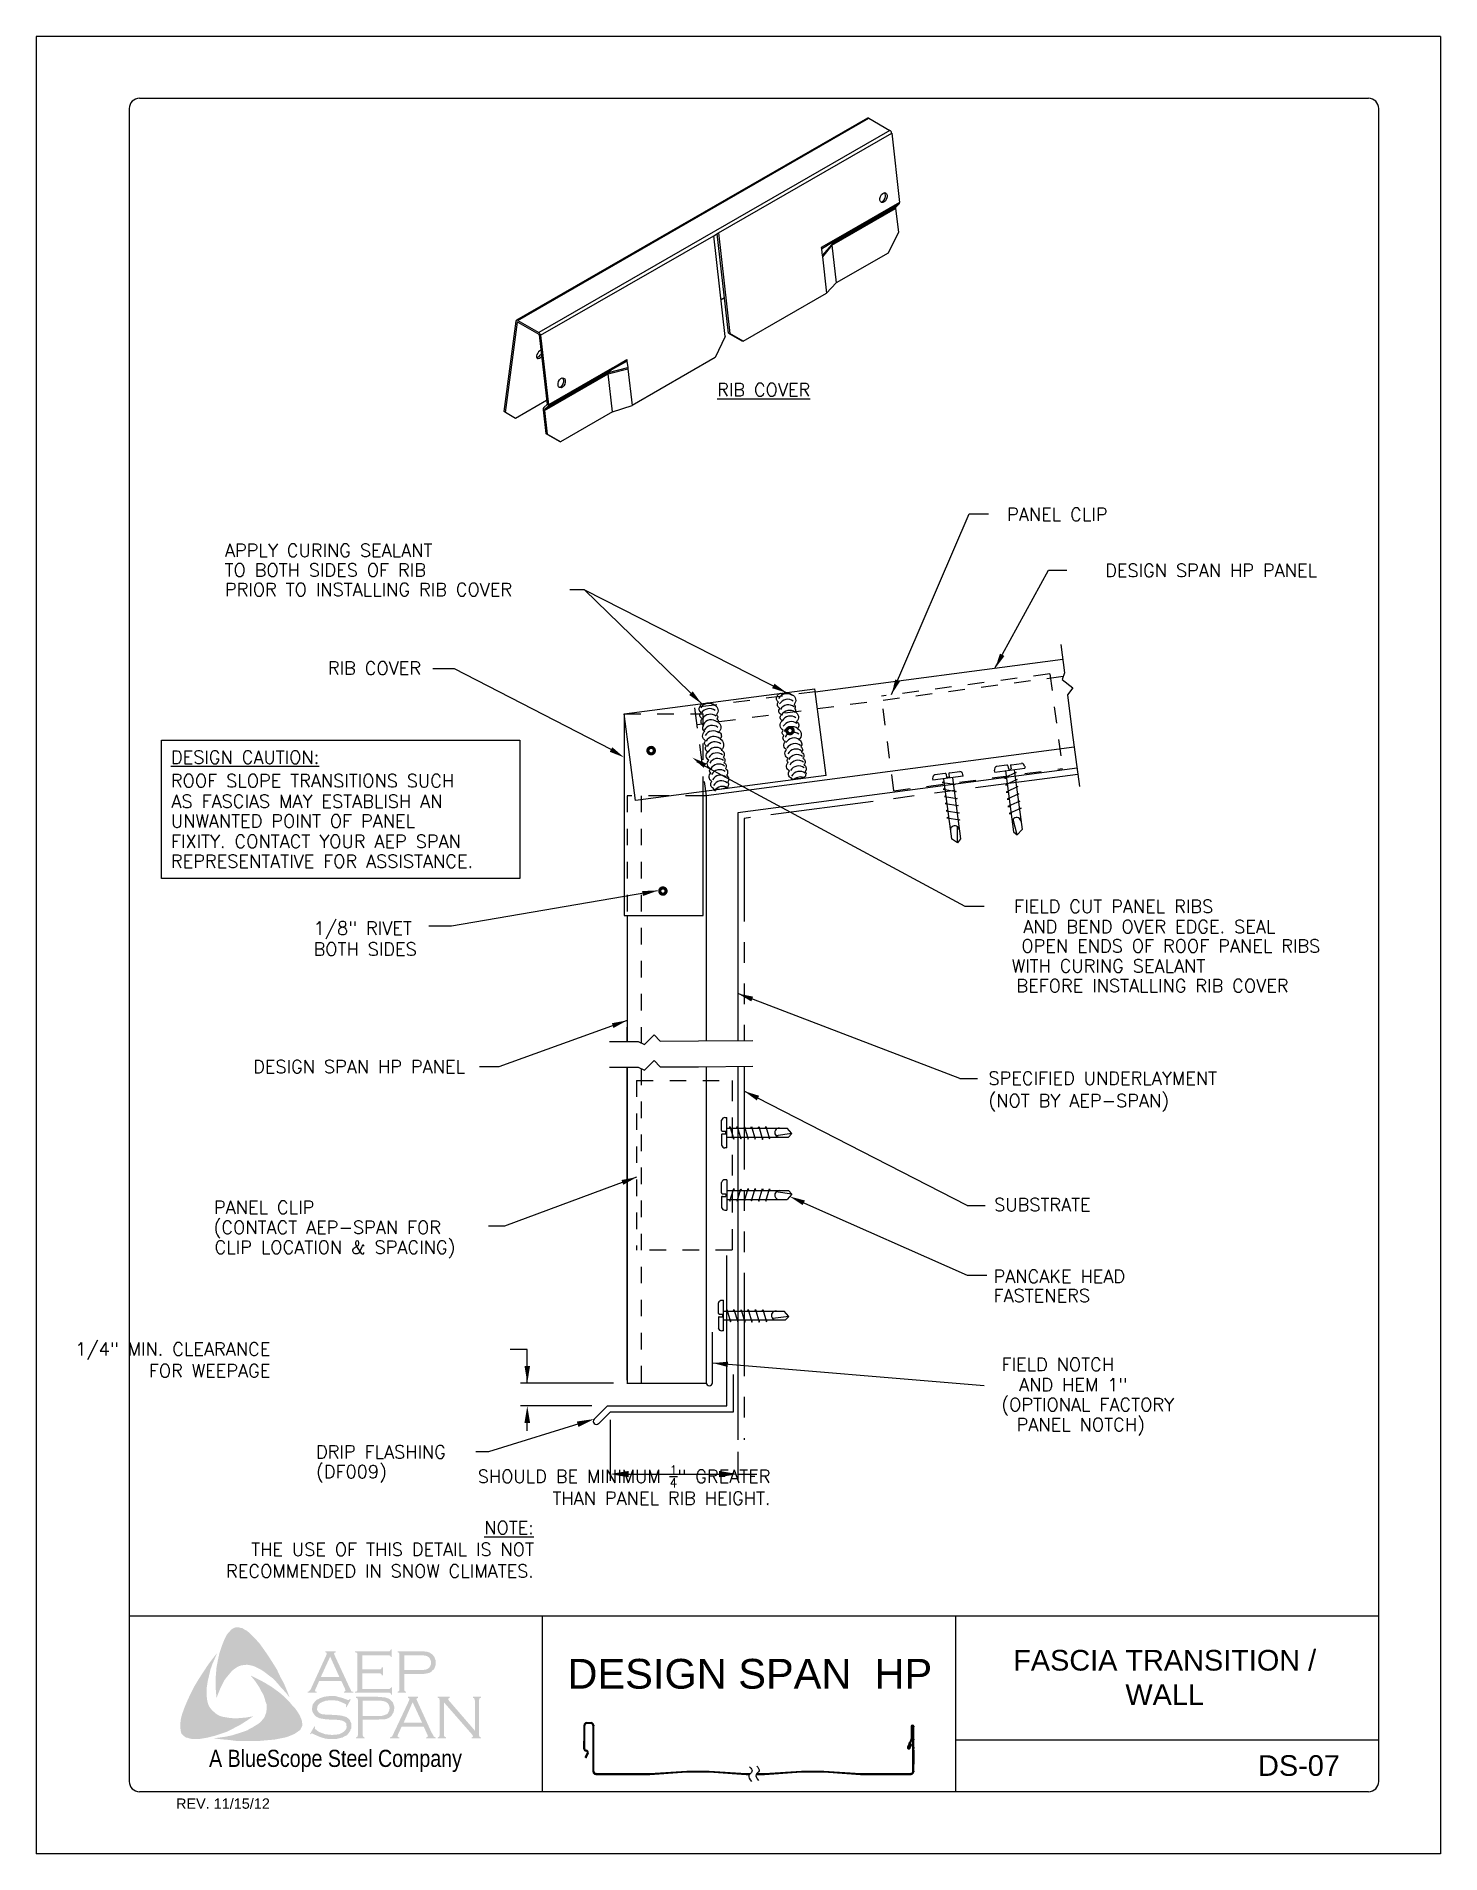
# Model space of a CAD drawing. Extents: x 109.9 to 118.4, y -14.4 to -3.4.
import ezdxf
from ezdxf.enums import TextEntityAlignment as Align

# ---------------------------------------------------------------- set-up
doc = ezdxf.new("R2010")
doc.units = 0
doc.header["$LTSCALE"] = 0.5
doc.header["$MEASUREMENT"] = 0
doc.linetypes.add('HIDDEN', pattern=[0.375, 0.25, -0.125])
doc.linetypes.add('PHANTOM', pattern=[2.5, 1.25, -0.25, 0.25, -0.25, 0.25, -0.25])
doc.layers.get('0').update_dxf_attribs({"linetype": 'CONTINUOUS'})
for name, color, linetype in [('BORDER', 9, 'CONTINUOUS'), ('DIM', 4, 'CONTINUOUS'), ('DWG', 2, 'CONTINUOUS'), ('LAYER_1', 160, 'CONTINUOUS')]:
    doc.layers.add(name, color=color, linetype=linetype)
doc.styles.add('ROMAND', font='romand.shx')
doc.styles.get("Standard").update_dxf_attribs({"font": 'romans.shx'})
doc.styles.add('STD', font='simplex.shx', dxfattribs={"height": 0.125})

msp = doc.modelspace()

# ---------------------------------------------------------------- texts
at = {"layer": 'BORDER', "attachment_point": 5, "style": 'ROMAND'}
for s, insert, char_height, width in [('\\pt1.375;{\\fArial|b0|i0|c0|p34;FASCIA TRANSITION /\\PWALL}', (116.686, -13.365), 0.125, 2.50147), ('\\pt1.98;{\\fArial|b0|i0|c0|p34;DESIGN SPAN  HP }', (114.175, -13.344), 0.18, 2.50147), ('\\pt1.375;{\\fArial|b0|i0|c0|p34;DS-07}', (117.499, -13.899), 0.125, 0.60955), ('\\pt0.6875;{\\fArial|b0|i0|c0|p34;REV. 11/15/12}', (110.986, -14.129), 0.0625, 0.80556)]:
    msp.add_mtext(s, dxfattribs=dict(at, insert=insert, char_height=char_height, width=width))
at = {"layer": 'DIM'}
for s, height, p in [('%%URIB COVER', 0.07875, (113.977, -5.61)), ('%%UDESIGN CAUTION:', 0.07875, (110.671, -7.834)), ('ROOF SLOPE TRANSITIONS SUCH', 0.07875, (110.671, -7.977)), ('AS FASCIAS MAY ESTABLISH AN', 0.07875, (110.674, -8.101)), ('UNWANTED POINT OF PANEL', 0.07875, (110.671, -8.221)), ('FIXITY. CONTACT YOUR AEP SPAN', 0.07875, (110.671, -8.344)), ('REPRESENTATIVE FOR ASSISTANCE.', 0.07875, (110.671, -8.464)), ('SPECIFIED UNDERLAYMENT', 0.07875, (115.619, -9.777)), ('(NOT BY AEP-SPAN)', 0.07875, (115.619, -9.913)), ('PANEL CLIP', 0.0788, (110.931, -10.559)), ('SUBSTRATE', 0.0788, (115.654, -10.543)), ('(CONTACT AEP-SPAN FOR', 0.07875, (110.929, -10.68)), ('CLIP LOCATION & SPACING)', 0.07875, (110.935, -10.8)), ('PANCAKE HEAD', 0.07875, (115.65, -10.977)), ('FASTENERS', 0.0788, (115.65, -11.093)), ('FIELD NOTCH', 0.07875, (115.698, -11.51)), ('(OPTIONAL FACTORY', 0.07875, (115.697, -11.753)), ('DRIP FLASHING', 0.07875, (111.549, -12.039)), ('(DF009)', 0.0788, (111.549, -12.159))]:
    msp.add_text(s, height=height, dxfattribs=at).set_placement(p)
for s, height, p in [('PANEL CLIP', 0.0788, (116.34, -6.365)), ('DESIGN SPAN HP PANEL', 0.07875, (117.608, -6.704)), ('RIB COVER', 0.0788, (112.185, -7.295)), ('1/8" RIVET', 0.0788, (112.129, -8.869)), ('BOTH SIDES', 0.0788, (112.159, -8.996)), ('DESIGN SPAN HP PANEL', 0.07875, (112.451, -9.707)), ('AND HEM 1"', 0.0788, (116.46, -11.633)), ('PANEL NOTCH)', 0.07875, (116.566, -11.874))]:
    msp.add_text(s, height=height, dxfattribs=at).set_placement(p, align=Align.RIGHT)
for s, p in [('APPLY CURING SEALANT', (110.998, -6.543)), ('TO BOTH SIDES OF RIB', (110.996, -6.662)), ('PRIOR TO INSTALLING RIB COVER', (110.998, -6.78))]:
    msp.add_text(s, height=0.07875, dxfattribs=at).set_placement(p, align=Align.MIDDLE_LEFT)
for s, p in [('FIELD CUT PANEL RIBS ', (116.404, -8.698)), (' AND BEND OVER EDGE. SEAL', (116.566, -8.82)), ('OPEN ENDS OF ROOF PANEL RIBS', (116.723, -8.937)), ('WITH CURING SEALANT', (116.346, -9.058)), ('BEFORE INSTALLING RIB COVER', (116.612, -9.178))]:
    msp.add_text(s, height=0.07875, dxfattribs=at).set_placement(p, align=Align.MIDDLE)
at = {"layer": 'DIM', "char_height": 0.07875, "attachment_point": 3}
for s, insert in [('\\A1;1/4" MIN. CLEARANCE \\PFOR WEEPAGE', (111.273, -11.338)), ('\\A1;SHOULD BE MINIMUM {\\H0.7x;\\S1/4;}" GREATER\\PTHAN PANEL RIB HEIGHT.', (114.3, -12.082))]:
    msp.add_mtext(s, dxfattribs=dict(at, insert=insert))
at = {"layer": 'DIM', "insert": (112.868, -12.419), "char_height": 0.07875, "width": 2.23522, "attachment_point": 3}
msp.add_mtext('\\A1;{\\LNOTE:\\P}THE USE OF THIS DETAIL IS NOT RECOMMENDED IN SNOW CLIMATES. ', dxfattribs=at)

# ---------------------------------------------------------------- blocks, each defined once
blk = doc.blocks.new('Blue Logo')
at = {"layer": 'LAYER_1'}
for points in [[(-1.711, 0.897), (-1.683, 0.858), (-1.657, 0.82), (-1.632, 0.781), (-1.606, 0.739), (-1.586, 0.696), (-1.564, 0.656), (-1.545, 0.611), (-1.529, 0.569), (-1.551, 0.599), (-1.578, 0.627), (-1.602, 0.656), (-1.628, 0.684), (-1.657, 0.706), (-1.687, 0.729), (-1.703, 0.739), (-1.719, 0.747), (-1.738, 0.757), (-1.756, 0.763), (-1.774, 0.767), (-1.788, 0.769), (-1.806, 0.767), (-1.823, 0.765), (-1.839, 0.759), (-1.853, 0.751), (-1.867, 0.741), (-1.879, 0.731), (-1.895, 0.712), (-1.91, 0.694), (-1.924, 0.676), (-1.934, 0.656), (-1.946, 0.633), (-1.954, 0.613), (-1.972, 0.569), (-1.976, 0.613), (-1.978, 0.662), (-1.976, 0.706), (-1.972, 0.753), (-1.964, 0.795), (-1.954, 0.84), (-1.94, 0.882), (-1.924, 0.923), (-1.912, 0.947), (-1.903, 0.959), (-1.893, 0.969), (-1.885, 0.98), (-1.873, 0.988), (-1.861, 0.994), (-1.847, 0.996), (-1.837, 0.996), (-1.827, 0.992), (-1.814, 0.99), (-1.806, 0.984), (-1.786, 0.973), (-1.77, 0.959), (-1.754, 0.943), (-1.738, 0.927), (-1.711, 0.897)], [(-2.029, 0.557), (-2.025, 0.538), (-2.019, 0.522), (-2.011, 0.508), (-1.999, 0.494), (-1.986, 0.482), (-1.972, 0.47), (-1.956, 0.461), (-1.94, 0.455), (-1.918, 0.451), (-1.893, 0.447), (-1.869, 0.445), (-1.845, 0.445), (-1.821, 0.447), (-1.796, 0.449), (-1.75, 0.457), (-1.788, 0.431), (-1.829, 0.405), (-1.871, 0.383), (-1.912, 0.362), (-1.956, 0.348), (-1.978, 0.34), (-2.003, 0.334), (-2.025, 0.328), (-2.049, 0.324), (-2.073, 0.32), (-2.096, 0.32), (-2.122, 0.32), (-2.132, 0.322), (-2.144, 0.326), (-2.156, 0.328), (-2.165, 0.334), (-2.175, 0.342), (-2.183, 0.35), (-2.187, 0.36), (-2.189, 0.37), (-2.191, 0.391), (-2.191, 0.411), (-2.189, 0.433), (-2.185, 0.453), (-2.179, 0.474), (-2.165, 0.512), (-2.146, 0.557), (-2.126, 0.599), (-2.104, 0.642), (-2.08, 0.682), (-2.053, 0.723), (-2.027, 0.763), (-1.999, 0.801), (-1.968, 0.84), (-1.997, 0.773), (-2.009, 0.739), (-2.017, 0.704), (-2.025, 0.67), (-2.031, 0.631), (-2.031, 0.613), (-2.031, 0.595), (-2.031, 0.575), (-2.029, 0.557)], [(-1.09, 0.716), (-1.09, 0.623), (-0.93, 0.623), (-0.924, 0.623), (-0.92, 0.627), (-0.916, 0.629), (-0.916, 0.633), (-0.91, 0.633), (-0.91, 0.587), (-0.916, 0.587), (-0.916, 0.593), (-0.92, 0.597), (-0.924, 0.599), (-0.93, 0.599), (-1.133, 0.599), (-1.133, 0.605), (-1.124, 0.607), (-1.122, 0.611), (-1.12, 0.613), (-1.12, 0.621), (-1.12, 0.83), (-1.12, 0.836), (-1.122, 0.84), (-1.126, 0.844), (-1.133, 0.844), (-1.133, 0.85), (-0.932, 0.85), (-0.926, 0.85), (-0.922, 0.852), (-0.92, 0.856), (-0.916, 0.862), (-0.912, 0.862), (-0.912, 0.816), (-0.916, 0.816), (-0.92, 0.822), (-0.922, 0.824), (-0.926, 0.826), (-0.932, 0.826), (-1.09, 0.826), (-1.09, 0.741), (-0.987, 0.741), (-0.981, 0.741), (-0.977, 0.743), (-0.973, 0.747), (-0.973, 0.753), (-0.965, 0.753), (-0.965, 0.704), (-0.973, 0.704), (-0.973, 0.71), (-0.977, 0.714), (-0.981, 0.716), (-0.987, 0.716), (-1.09, 0.716)], [(-1.47, 0.466), (-1.46, 0.443), (-1.456, 0.433), (-1.454, 0.419), (-1.452, 0.407), (-1.454, 0.397), (-1.46, 0.385), (-1.466, 0.374), (-1.483, 0.362), (-1.501, 0.35), (-1.519, 0.342), (-1.539, 0.334), (-1.559, 0.328), (-1.58, 0.324), (-1.62, 0.316), (-1.667, 0.312), (-1.711, 0.308), (-1.76, 0.308), (-1.806, 0.308), (-1.853, 0.308), (-1.899, 0.314), (-1.946, 0.318), (-1.99, 0.324), (-1.954, 0.328), (-1.914, 0.334), (-1.877, 0.342), (-1.839, 0.354), (-1.802, 0.366), (-1.786, 0.372), (-1.768, 0.383), (-1.752, 0.391), (-1.736, 0.401), (-1.719, 0.411), (-1.703, 0.425), (-1.693, 0.437), (-1.683, 0.449), (-1.677, 0.464), (-1.671, 0.48), (-1.669, 0.496), (-1.669, 0.512), (-1.669, 0.53), (-1.675, 0.544), (-1.681, 0.567), (-1.689, 0.589), (-1.701, 0.609), (-1.711, 0.629), (-1.725, 0.65), (-1.738, 0.67), (-1.766, 0.704), (-1.725, 0.684), (-1.683, 0.662), (-1.64, 0.636), (-1.6, 0.607), (-1.582, 0.593), (-1.564, 0.577), (-1.545, 0.559), (-1.529, 0.542), (-1.513, 0.522), (-1.497, 0.506), (-1.483, 0.486), (-1.47, 0.466)], [(-1.159, 0.559), (-1.185, 0.512), (-1.189, 0.514), (-1.187, 0.524), (-1.187, 0.528), (-1.189, 0.53), (-1.201, 0.536), (-1.22, 0.544), (-1.238, 0.551), (-1.258, 0.553), (-1.278, 0.553), (-1.294, 0.553), (-1.311, 0.551), (-1.325, 0.546), (-1.339, 0.54), (-1.349, 0.534), (-1.357, 0.524), (-1.361, 0.516), (-1.363, 0.504), (-1.363, 0.496), (-1.359, 0.488), (-1.353, 0.48), (-1.345, 0.474), (-1.335, 0.47), (-1.321, 0.468), (-1.278, 0.466), (-1.242, 0.464), (-1.216, 0.461), (-1.201, 0.457), (-1.187, 0.453), (-1.179, 0.447), (-1.173, 0.443), (-1.167, 0.437), (-1.163, 0.431), (-1.161, 0.423), (-1.157, 0.417), (-1.155, 0.407), (-1.155, 0.399), (-1.157, 0.383), (-1.161, 0.377), (-1.163, 0.368), (-1.167, 0.362), (-1.171, 0.356), (-1.183, 0.342), (-1.191, 0.338), (-1.201, 0.334), (-1.209, 0.328), (-1.222, 0.326), (-1.244, 0.32), (-1.27, 0.32), (-1.298, 0.32), (-1.313, 0.322), (-1.327, 0.326), (-1.351, 0.334), (-1.383, 0.348), (-1.394, 0.354), (-1.398, 0.352), (-1.402, 0.348), (-1.406, 0.35), (-1.379, 0.397), (-1.375, 0.393), (-1.377, 0.383), (-1.375, 0.381), (-1.371, 0.377), (-1.355, 0.364), (-1.335, 0.356), (-1.313, 0.348), (-1.292, 0.346), (-1.272, 0.344), (-1.25, 0.346), (-1.23, 0.348), (-1.213, 0.356), (-1.201, 0.364), (-1.193, 0.372), (-1.187, 0.381), (-1.185, 0.389), (-1.185, 0.397), (-1.187, 0.409), (-1.187, 0.413), (-1.191, 0.419), (-1.199, 0.425), (-1.211, 0.431), (-1.222, 0.433), (-1.23, 0.435), (-1.284, 0.437), (-1.313, 0.439), (-1.335, 0.443), (-1.349, 0.445), (-1.365, 0.453), (-1.371, 0.457), (-1.375, 0.461), (-1.381, 0.468), (-1.385, 0.474), (-1.39, 0.482), (-1.392, 0.488), (-1.394, 0.496), (-1.394, 0.502), (-1.392, 0.516), (-1.39, 0.528), (-1.383, 0.538), (-1.373, 0.549), (-1.365, 0.557), (-1.355, 0.561), (-1.345, 0.567), (-1.333, 0.571), (-1.321, 0.575), (-1.307, 0.577), (-1.292, 0.579), (-1.276, 0.579), (-1.252, 0.579), (-1.23, 0.573), (-1.207, 0.567), (-1.181, 0.557), (-1.173, 0.555), (-1.169, 0.557), (-1.165, 0.561), (-1.159, 0.559)], [(-0.596, 0.542), (-0.596, 0.346), (-0.594, 0.338), (-0.592, 0.334), (-0.588, 0.332), (-0.582, 0.328), (-0.582, 0.324), (-0.633, 0.324), (-0.633, 0.328), (-0.627, 0.332), (-0.623, 0.334), (-0.623, 0.338), (-0.621, 0.346), (-0.621, 0.553), (-0.623, 0.559), (-0.623, 0.565), (-0.627, 0.567), (-0.633, 0.569), (-0.633, 0.575), (-0.56, 0.575), (-0.56, 0.569), (-0.568, 0.565), (-0.568, 0.563), (-0.568, 0.561), (-0.568, 0.555), (-0.56, 0.546), (-0.408, 0.37), (-0.408, 0.553), (-0.41, 0.559), (-0.412, 0.565), (-0.414, 0.567), (-0.42, 0.569), (-0.42, 0.575), (-0.372, 0.575), (-0.372, 0.569), (-0.378, 0.567), (-0.38, 0.565), (-0.382, 0.559), (-0.384, 0.553), (-0.384, 0.346), (-0.382, 0.338), (-0.38, 0.334), (-0.378, 0.332), (-0.372, 0.328), (-0.372, 0.324), (-0.428, 0.324), (-0.428, 0.328), (-0.422, 0.332), (-0.42, 0.334), (-0.42, 0.336), (-0.422, 0.342), (-0.428, 0.35), (-0.596, 0.542)]]:
    blk.add_hatch(color=7, dxfattribs=at).paths.add_polyline_path(points)
h = blk.add_hatch(color=7, dxfattribs=at)
edge = h.paths.add_edge_path(flags=16)
edge.add_spline(control_points=[(-1.228, 0.694), (-1.228, 0.694), (-1.284, 0.818), (-1.284, 0.818), (-1.284, 0.818), (-1.341, 0.694), (-1.341, 0.694), (-1.341, 0.694), (-1.228, 0.694), (-1.228, 0.694), (-1.228, 0.694), (-1.228, 0.694), (-1.228, 0.694), (-1.228, 0.694), (-1.228, 0.694), (-1.228, 0.694)], knot_values=[0, 0, 0, 0, 1, 1, 1, 2, 2, 2, 3, 3, 3, 4, 4, 4, 5, 5, 5, 5], degree=3, periodic=0)
edge = h.paths.add_edge_path()
edge.add_spline(control_points=[(-1.216, 0.67), (-1.216, 0.67), (-1.351, 0.67), (-1.351, 0.67), (-1.351, 0.67), (-1.373, 0.621), (-1.373, 0.621), (-1.373, 0.621), (-1.373, 0.621), (-1.373, 0.621), (-1.373, 0.621), (-1.375, 0.613), (-1.375, 0.613), (-1.375, 0.613), (-1.375, 0.613), (-1.375, 0.613), (-1.375, 0.613), (-1.375, 0.611), (-1.375, 0.611), (-1.375, 0.611), (-1.373, 0.607), (-1.373, 0.607), (-1.373, 0.607), (-1.365, 0.605), (-1.365, 0.605), (-1.365, 0.605), (-1.365, 0.599), (-1.365, 0.599), (-1.365, 0.599), (-1.42, 0.599), (-1.42, 0.599), (-1.42, 0.599), (-1.42, 0.605), (-1.42, 0.605), (-1.42, 0.605), (-1.42, 0.605), (-1.42, 0.605), (-1.42, 0.605), (-1.414, 0.607), (-1.414, 0.607), (-1.414, 0.607), (-1.41, 0.611), (-1.41, 0.611), (-1.41, 0.611), (-1.41, 0.611), (-1.41, 0.611), (-1.41, 0.611), (-1.404, 0.617), (-1.404, 0.617), (-1.404, 0.617), (-1.398, 0.629), (-1.398, 0.629), (-1.398, 0.629), (-1.307, 0.828), (-1.307, 0.828), (-1.307, 0.828), (-1.307, 0.828), (-1.307, 0.828), (-1.307, 0.828), (-1.305, 0.836), (-1.305, 0.836), (-1.305, 0.836), (-1.305, 0.836), (-1.305, 0.836), (-1.305, 0.836), (-1.305, 0.84), (-1.305, 0.84), (-1.305, 0.84), (-1.307, 0.842), (-1.307, 0.842), (-1.307, 0.842), (-1.313, 0.844), (-1.313, 0.844), (-1.313, 0.844), (-1.313, 0.85), (-1.313, 0.85), (-1.313, 0.85), (-1.25, 0.85), (-1.25, 0.85), (-1.25, 0.85), (-1.25, 0.844), (-1.25, 0.844), (-1.25, 0.844), (-1.25, 0.844), (-1.25, 0.844), (-1.25, 0.844), (-1.258, 0.842), (-1.258, 0.842), (-1.258, 0.842), (-1.26, 0.84), (-1.26, 0.84), (-1.26, 0.84), (-1.26, 0.836), (-1.26, 0.836), (-1.26, 0.836), (-1.26, 0.836), (-1.26, 0.836), (-1.26, 0.836), (-1.258, 0.828), (-1.258, 0.828), (-1.258, 0.828), (-1.169, 0.636), (-1.169, 0.636), (-1.169, 0.636), (-1.169, 0.636), (-1.169, 0.636), (-1.169, 0.636), (-1.161, 0.621), (-1.161, 0.621), (-1.161, 0.621), (-1.157, 0.611), (-1.157, 0.611), (-1.157, 0.611), (-1.157, 0.611), (-1.157, 0.611), (-1.157, 0.611), (-1.153, 0.607), (-1.153, 0.607), (-1.153, 0.607), (-1.143, 0.605), (-1.143, 0.605), (-1.143, 0.605), (-1.143, 0.599), (-1.143, 0.599), (-1.143, 0.599), (-1.201, 0.599), (-1.201, 0.599), (-1.201, 0.599), (-1.201, 0.605), (-1.201, 0.605), (-1.201, 0.605), (-1.201, 0.605), (-1.201, 0.605), (-1.201, 0.605), (-1.197, 0.607), (-1.197, 0.607), (-1.197, 0.607), (-1.195, 0.607), (-1.195, 0.607), (-1.195, 0.607), (-1.193, 0.611), (-1.193, 0.611), (-1.193, 0.611), (-1.191, 0.613), (-1.191, 0.613), (-1.191, 0.613), (-1.191, 0.613), (-1.191, 0.613), (-1.191, 0.613), (-1.193, 0.617), (-1.193, 0.617), (-1.193, 0.617), (-1.195, 0.625), (-1.195, 0.625), (-1.195, 0.625), (-1.216, 0.67), (-1.216, 0.67), (-1.216, 0.67), (-1.216, 0.67), (-1.216, 0.67), (-1.216, 0.67), (-1.216, 0.67), (-1.216, 0.67)], knot_values=[0, 0, 0, 0, 1, 1, 1, 2, 2, 2, 3, 3, 3, 4, 4, 4, 5, 5, 5, 6, 6, 6, 7, 7, 7, 8, 8, 8, 9, 9, 9, 10, 10, 10, 11, 11, 11, 12, 12, 12, 13, 13, 13, 14, 14, 14, 15, 15, 15, 16, 16, 16, 17, 17, 17, 18, 18, 18, 19, 19, 19, 20, 20, 20, 21, 21, 21, 22, 22, 22, 23, 23, 23, 24, 24, 24, 25, 25, 25, 26, 26, 26, 27, 27, 27, 28, 28, 28, 29, 29, 29, 30, 30, 30, 31, 31, 31, 32, 32, 32, 33, 33, 33, 34, 34, 34, 35, 35, 35, 36, 36, 36, 37, 37, 37, 38, 38, 38, 39, 39, 39, 40, 40, 40, 41, 41, 41, 42, 42, 42, 43, 43, 43, 44, 44, 44, 45, 45, 45, 46, 46, 46, 47, 47, 47, 48, 48, 48, 49, 49, 49, 50, 50, 50, 51, 51, 51, 52, 52, 52, 53, 53, 53, 54, 54, 54, 54], degree=3, periodic=0)
h = blk.add_hatch(color=7, dxfattribs=at)
edge = h.paths.add_edge_path(flags=16)
edge.add_spline(control_points=[(-0.835, 0.737), (-0.835, 0.737), (-0.742, 0.737), (-0.742, 0.737), (-0.742, 0.737), (-0.742, 0.737), (-0.742, 0.737), (-0.742, 0.737), (-0.724, 0.737), (-0.724, 0.737), (-0.724, 0.737), (-0.71, 0.739), (-0.71, 0.739), (-0.71, 0.739), (-0.71, 0.739), (-0.71, 0.739), (-0.71, 0.739), (-0.7, 0.741), (-0.7, 0.741), (-0.7, 0.741), (-0.693, 0.745), (-0.693, 0.745), (-0.693, 0.745), (-0.693, 0.745), (-0.693, 0.745), (-0.693, 0.745), (-0.685, 0.751), (-0.685, 0.751), (-0.685, 0.751), (-0.679, 0.759), (-0.679, 0.759), (-0.679, 0.759), (-0.675, 0.769), (-0.675, 0.769), (-0.675, 0.769), (-0.673, 0.781), (-0.673, 0.781), (-0.673, 0.781), (-0.673, 0.781), (-0.673, 0.781), (-0.673, 0.781), (-0.675, 0.793), (-0.675, 0.793), (-0.675, 0.793), (-0.679, 0.803), (-0.679, 0.803), (-0.679, 0.803), (-0.685, 0.812), (-0.685, 0.812), (-0.685, 0.812), (-0.693, 0.818), (-0.693, 0.818), (-0.693, 0.818), (-0.693, 0.818), (-0.693, 0.818), (-0.693, 0.818), (-0.7, 0.822), (-0.7, 0.822), (-0.7, 0.822), (-0.71, 0.824), (-0.71, 0.824), (-0.71, 0.824), (-0.71, 0.824), (-0.71, 0.824), (-0.71, 0.824), (-0.724, 0.826), (-0.724, 0.826), (-0.724, 0.826), (-0.742, 0.826), (-0.742, 0.826), (-0.742, 0.826), (-0.835, 0.826), (-0.835, 0.826), (-0.835, 0.826), (-0.835, 0.737), (-0.835, 0.737), (-0.835, 0.737), (-0.835, 0.737), (-0.835, 0.737), (-0.835, 0.737), (-0.835, 0.737), (-0.835, 0.737)], knot_values=[0, 0, 0, 0, 1, 1, 1, 2, 2, 2, 3, 3, 3, 4, 4, 4, 5, 5, 5, 6, 6, 6, 7, 7, 7, 8, 8, 8, 9, 9, 9, 10, 10, 10, 11, 11, 11, 12, 12, 12, 13, 13, 13, 14, 14, 14, 15, 15, 15, 16, 16, 16, 17, 17, 17, 18, 18, 18, 19, 19, 19, 20, 20, 20, 21, 21, 21, 22, 22, 22, 23, 23, 23, 24, 24, 24, 25, 25, 25, 26, 26, 26, 27, 27, 27, 27], degree=3, periodic=0)
edge = h.paths.add_edge_path()
edge.add_spline(control_points=[(-0.835, 0.712), (-0.835, 0.712), (-0.835, 0.619), (-0.835, 0.619), (-0.835, 0.619), (-0.835, 0.619), (-0.835, 0.619), (-0.835, 0.619), (-0.835, 0.613), (-0.835, 0.613), (-0.835, 0.613), (-0.833, 0.611), (-0.833, 0.611), (-0.833, 0.611), (-0.833, 0.611), (-0.833, 0.611), (-0.833, 0.611), (-0.829, 0.607), (-0.829, 0.607), (-0.829, 0.607), (-0.825, 0.605), (-0.825, 0.605), (-0.825, 0.605), (-0.825, 0.599), (-0.825, 0.599), (-0.825, 0.599), (-0.876, 0.599), (-0.876, 0.599), (-0.876, 0.599), (-0.876, 0.605), (-0.876, 0.605), (-0.876, 0.605), (-0.876, 0.605), (-0.876, 0.605), (-0.876, 0.605), (-0.872, 0.607), (-0.872, 0.607), (-0.872, 0.607), (-0.867, 0.611), (-0.867, 0.611), (-0.867, 0.611), (-0.867, 0.611), (-0.867, 0.611), (-0.867, 0.611), (-0.865, 0.613), (-0.865, 0.613), (-0.865, 0.613), (-0.865, 0.619), (-0.865, 0.619), (-0.865, 0.619), (-0.865, 0.832), (-0.865, 0.832), (-0.865, 0.832), (-0.865, 0.832), (-0.865, 0.832), (-0.865, 0.832), (-0.865, 0.836), (-0.865, 0.836), (-0.865, 0.836), (-0.867, 0.84), (-0.867, 0.84), (-0.867, 0.84), (-0.867, 0.84), (-0.867, 0.84), (-0.867, 0.84), (-0.872, 0.844), (-0.872, 0.844), (-0.872, 0.844), (-0.876, 0.844), (-0.876, 0.844), (-0.876, 0.844), (-0.876, 0.85), (-0.876, 0.85), (-0.876, 0.85), (-0.744, 0.85), (-0.744, 0.85), (-0.744, 0.85), (-0.744, 0.85), (-0.744, 0.85), (-0.744, 0.85), (-0.72, 0.85), (-0.72, 0.85), (-0.72, 0.85), (-0.7, 0.848), (-0.7, 0.848), (-0.7, 0.848), (-0.7, 0.848), (-0.7, 0.848), (-0.7, 0.848), (-0.685, 0.844), (-0.685, 0.844), (-0.685, 0.844), (-0.673, 0.836), (-0.673, 0.836), (-0.673, 0.836), (-0.673, 0.836), (-0.673, 0.836), (-0.673, 0.836), (-0.667, 0.832), (-0.667, 0.832), (-0.667, 0.832), (-0.663, 0.828), (-0.663, 0.828), (-0.663, 0.828), (-0.653, 0.816), (-0.653, 0.816), (-0.653, 0.816), (-0.653, 0.816), (-0.653, 0.816), (-0.653, 0.816), (-0.651, 0.808), (-0.651, 0.808), (-0.651, 0.808), (-0.647, 0.799), (-0.647, 0.799), (-0.647, 0.799), (-0.645, 0.791), (-0.645, 0.791), (-0.645, 0.791), (-0.645, 0.781), (-0.645, 0.781), (-0.645, 0.781), (-0.645, 0.781), (-0.645, 0.781), (-0.645, 0.781), (-0.645, 0.769), (-0.645, 0.769), (-0.645, 0.769), (-0.649, 0.759), (-0.649, 0.759), (-0.649, 0.759), (-0.653, 0.747), (-0.653, 0.747), (-0.653, 0.747), (-0.659, 0.739), (-0.659, 0.739), (-0.659, 0.739), (-0.659, 0.739), (-0.659, 0.739), (-0.659, 0.739), (-0.667, 0.733), (-0.667, 0.733), (-0.667, 0.733), (-0.673, 0.725), (-0.673, 0.725), (-0.673, 0.725), (-0.681, 0.721), (-0.681, 0.721), (-0.681, 0.721), (-0.691, 0.718), (-0.691, 0.718), (-0.691, 0.718), (-0.691, 0.718), (-0.691, 0.718), (-0.691, 0.718), (-0.702, 0.716), (-0.702, 0.716), (-0.702, 0.716), (-0.714, 0.714), (-0.714, 0.714), (-0.714, 0.714), (-0.744, 0.712), (-0.744, 0.712), (-0.744, 0.712), (-0.835, 0.712), (-0.835, 0.712), (-0.835, 0.712), (-0.835, 0.712), (-0.835, 0.712), (-0.835, 0.712), (-0.835, 0.712), (-0.835, 0.712)], knot_values=[0, 0, 0, 0, 1, 1, 1, 2, 2, 2, 3, 3, 3, 4, 4, 4, 5, 5, 5, 6, 6, 6, 7, 7, 7, 8, 8, 8, 9, 9, 9, 10, 10, 10, 11, 11, 11, 12, 12, 12, 13, 13, 13, 14, 14, 14, 15, 15, 15, 16, 16, 16, 17, 17, 17, 18, 18, 18, 19, 19, 19, 20, 20, 20, 21, 21, 21, 22, 22, 22, 23, 23, 23, 24, 24, 24, 25, 25, 25, 26, 26, 26, 27, 27, 27, 28, 28, 28, 29, 29, 29, 30, 30, 30, 31, 31, 31, 32, 32, 32, 33, 33, 33, 34, 34, 34, 35, 35, 35, 36, 36, 36, 37, 37, 37, 38, 38, 38, 39, 39, 39, 40, 40, 40, 41, 41, 41, 42, 42, 42, 43, 43, 43, 44, 44, 44, 45, 45, 45, 46, 46, 46, 47, 47, 47, 48, 48, 48, 49, 49, 49, 50, 50, 50, 51, 51, 51, 52, 52, 52, 53, 53, 53, 54, 54, 54, 55, 55, 55, 56, 56, 56, 57, 57, 57, 57], degree=3, periodic=0)
h = blk.add_hatch(color=7, dxfattribs=at)
edge = h.paths.add_edge_path(flags=16)
edge.add_spline(control_points=[(-1.088, 0.459), (-1.088, 0.459), (-0.993, 0.459), (-0.993, 0.459), (-0.993, 0.459), (-0.993, 0.459), (-0.993, 0.459), (-0.993, 0.459), (-0.975, 0.459), (-0.975, 0.459), (-0.975, 0.459), (-0.963, 0.461), (-0.963, 0.461), (-0.963, 0.461), (-0.963, 0.461), (-0.963, 0.461), (-0.963, 0.461), (-0.952, 0.466), (-0.952, 0.466), (-0.952, 0.466), (-0.944, 0.468), (-0.944, 0.468), (-0.944, 0.468), (-0.944, 0.468), (-0.944, 0.468), (-0.944, 0.468), (-0.936, 0.474), (-0.936, 0.474), (-0.936, 0.474), (-0.93, 0.484), (-0.93, 0.484), (-0.93, 0.484), (-0.926, 0.494), (-0.926, 0.494), (-0.926, 0.494), (-0.924, 0.506), (-0.924, 0.506), (-0.924, 0.506), (-0.924, 0.506), (-0.924, 0.506), (-0.924, 0.506), (-0.926, 0.516), (-0.926, 0.516), (-0.926, 0.516), (-0.93, 0.528), (-0.93, 0.528), (-0.93, 0.528), (-0.936, 0.536), (-0.936, 0.536), (-0.936, 0.536), (-0.944, 0.542), (-0.944, 0.542), (-0.944, 0.542), (-0.944, 0.542), (-0.944, 0.542), (-0.944, 0.542), (-0.952, 0.546), (-0.952, 0.546), (-0.952, 0.546), (-0.963, 0.549), (-0.963, 0.549), (-0.963, 0.549), (-0.963, 0.549), (-0.963, 0.549), (-0.963, 0.549), (-0.975, 0.551), (-0.975, 0.551), (-0.975, 0.551), (-0.993, 0.551), (-0.993, 0.551), (-0.993, 0.551), (-1.088, 0.551), (-1.088, 0.551), (-1.088, 0.551), (-1.088, 0.459), (-1.088, 0.459), (-1.088, 0.459), (-1.088, 0.459), (-1.088, 0.459), (-1.088, 0.459), (-1.088, 0.459), (-1.088, 0.459)], knot_values=[0, 0, 0, 0, 1, 1, 1, 2, 2, 2, 3, 3, 3, 4, 4, 4, 5, 5, 5, 6, 6, 6, 7, 7, 7, 8, 8, 8, 9, 9, 9, 10, 10, 10, 11, 11, 11, 12, 12, 12, 13, 13, 13, 14, 14, 14, 15, 15, 15, 16, 16, 16, 17, 17, 17, 18, 18, 18, 19, 19, 19, 20, 20, 20, 21, 21, 21, 22, 22, 22, 23, 23, 23, 24, 24, 24, 25, 25, 25, 26, 26, 26, 27, 27, 27, 27], degree=3, periodic=0)
edge = h.paths.add_edge_path()
edge.add_spline(control_points=[(-1.088, 0.437), (-1.088, 0.437), (-1.088, 0.342), (-1.088, 0.342), (-1.088, 0.342), (-1.088, 0.342), (-1.088, 0.342), (-1.088, 0.342), (-1.086, 0.338), (-1.086, 0.338), (-1.086, 0.338), (-1.084, 0.334), (-1.084, 0.334), (-1.084, 0.334), (-1.084, 0.334), (-1.084, 0.334), (-1.084, 0.334), (-1.082, 0.332), (-1.082, 0.332), (-1.082, 0.332), (-1.076, 0.328), (-1.076, 0.328), (-1.076, 0.328), (-1.076, 0.324), (-1.076, 0.324), (-1.076, 0.324), (-1.128, 0.324), (-1.128, 0.324), (-1.128, 0.324), (-1.128, 0.328), (-1.128, 0.328), (-1.128, 0.328), (-1.128, 0.328), (-1.128, 0.328), (-1.128, 0.328), (-1.122, 0.332), (-1.122, 0.332), (-1.122, 0.332), (-1.118, 0.334), (-1.118, 0.334), (-1.118, 0.334), (-1.118, 0.334), (-1.118, 0.334), (-1.118, 0.334), (-1.118, 0.338), (-1.118, 0.338), (-1.118, 0.338), (-1.116, 0.342), (-1.116, 0.342), (-1.116, 0.342), (-1.116, 0.557), (-1.116, 0.557), (-1.116, 0.557), (-1.116, 0.557), (-1.116, 0.557), (-1.116, 0.557), (-1.118, 0.561), (-1.118, 0.561), (-1.118, 0.561), (-1.118, 0.565), (-1.118, 0.565), (-1.118, 0.565), (-1.118, 0.565), (-1.118, 0.565), (-1.118, 0.565), (-1.122, 0.567), (-1.122, 0.567), (-1.122, 0.567), (-1.128, 0.569), (-1.128, 0.569), (-1.128, 0.569), (-1.128, 0.575), (-1.128, 0.575), (-1.128, 0.575), (-0.997, 0.575), (-0.997, 0.575), (-0.997, 0.575), (-0.997, 0.575), (-0.997, 0.575), (-0.997, 0.575), (-0.973, 0.573), (-0.973, 0.573), (-0.973, 0.573), (-0.952, 0.571), (-0.952, 0.571), (-0.952, 0.571), (-0.952, 0.571), (-0.952, 0.571), (-0.952, 0.571), (-0.938, 0.567), (-0.938, 0.567), (-0.938, 0.567), (-0.924, 0.561), (-0.924, 0.561), (-0.924, 0.561), (-0.924, 0.561), (-0.924, 0.561), (-0.924, 0.561), (-0.92, 0.557), (-0.92, 0.557), (-0.92, 0.557), (-0.914, 0.551), (-0.914, 0.551), (-0.914, 0.551), (-0.904, 0.54), (-0.904, 0.54), (-0.904, 0.54), (-0.904, 0.54), (-0.904, 0.54), (-0.904, 0.54), (-0.902, 0.532), (-0.902, 0.532), (-0.902, 0.532), (-0.898, 0.522), (-0.898, 0.522), (-0.898, 0.522), (-0.896, 0.516), (-0.896, 0.516), (-0.896, 0.516), (-0.896, 0.506), (-0.896, 0.506), (-0.896, 0.506), (-0.896, 0.506), (-0.896, 0.506), (-0.896, 0.506), (-0.898, 0.494), (-0.898, 0.494), (-0.898, 0.494), (-0.9, 0.482), (-0.9, 0.482), (-0.9, 0.482), (-0.906, 0.472), (-0.906, 0.472), (-0.906, 0.472), (-0.912, 0.461), (-0.912, 0.461), (-0.912, 0.461), (-0.912, 0.461), (-0.912, 0.461), (-0.912, 0.461), (-0.918, 0.455), (-0.918, 0.455), (-0.918, 0.455), (-0.926, 0.449), (-0.926, 0.449), (-0.926, 0.449), (-0.934, 0.445), (-0.934, 0.445), (-0.934, 0.445), (-0.944, 0.441), (-0.944, 0.441), (-0.944, 0.441), (-0.944, 0.441), (-0.944, 0.441), (-0.944, 0.441), (-0.952, 0.439), (-0.952, 0.439), (-0.952, 0.439), (-0.965, 0.439), (-0.965, 0.439), (-0.965, 0.439), (-0.997, 0.437), (-0.997, 0.437), (-0.997, 0.437), (-1.088, 0.437), (-1.088, 0.437), (-1.088, 0.437), (-1.088, 0.437), (-1.088, 0.437), (-1.088, 0.437), (-1.088, 0.437), (-1.088, 0.437)], knot_values=[0, 0, 0, 0, 1, 1, 1, 2, 2, 2, 3, 3, 3, 4, 4, 4, 5, 5, 5, 6, 6, 6, 7, 7, 7, 8, 8, 8, 9, 9, 9, 10, 10, 10, 11, 11, 11, 12, 12, 12, 13, 13, 13, 14, 14, 14, 15, 15, 15, 16, 16, 16, 17, 17, 17, 18, 18, 18, 19, 19, 19, 20, 20, 20, 21, 21, 21, 22, 22, 22, 23, 23, 23, 24, 24, 24, 25, 25, 25, 26, 26, 26, 27, 27, 27, 28, 28, 28, 29, 29, 29, 30, 30, 30, 31, 31, 31, 32, 32, 32, 33, 33, 33, 34, 34, 34, 35, 35, 35, 36, 36, 36, 37, 37, 37, 38, 38, 38, 39, 39, 39, 40, 40, 40, 41, 41, 41, 42, 42, 42, 43, 43, 43, 44, 44, 44, 45, 45, 45, 46, 46, 46, 47, 47, 47, 48, 48, 48, 49, 49, 49, 50, 50, 50, 51, 51, 51, 52, 52, 52, 53, 53, 53, 54, 54, 54, 55, 55, 55, 56, 56, 56, 57, 57, 57, 57], degree=3, periodic=0)
h = blk.add_hatch(color=7, dxfattribs=at)
edge = h.paths.add_edge_path(flags=16)
edge.add_spline(control_points=[(-0.728, 0.419), (-0.728, 0.419), (-0.785, 0.542), (-0.785, 0.542), (-0.785, 0.542), (-0.839, 0.419), (-0.839, 0.419), (-0.839, 0.419), (-0.728, 0.419), (-0.728, 0.419), (-0.728, 0.419), (-0.728, 0.419), (-0.728, 0.419), (-0.728, 0.419), (-0.728, 0.419), (-0.728, 0.419)], knot_values=[0, 0, 0, 0, 1, 1, 1, 2, 2, 2, 3, 3, 3, 4, 4, 4, 5, 5, 5, 5], degree=3, periodic=0)
edge = h.paths.add_edge_path()
edge.add_spline(control_points=[(-0.718, 0.395), (-0.718, 0.395), (-0.851, 0.395), (-0.851, 0.395), (-0.851, 0.395), (-0.874, 0.346), (-0.874, 0.346), (-0.874, 0.346), (-0.874, 0.346), (-0.874, 0.346), (-0.874, 0.346), (-0.876, 0.336), (-0.876, 0.336), (-0.876, 0.336), (-0.876, 0.336), (-0.876, 0.336), (-0.876, 0.336), (-0.876, 0.334), (-0.876, 0.334), (-0.876, 0.334), (-0.874, 0.332), (-0.874, 0.332), (-0.874, 0.332), (-0.865, 0.328), (-0.865, 0.328), (-0.865, 0.328), (-0.865, 0.324), (-0.865, 0.324), (-0.865, 0.324), (-0.922, 0.324), (-0.922, 0.324), (-0.922, 0.324), (-0.922, 0.328), (-0.922, 0.328), (-0.922, 0.328), (-0.922, 0.328), (-0.922, 0.328), (-0.922, 0.328), (-0.916, 0.332), (-0.916, 0.332), (-0.916, 0.332), (-0.91, 0.334), (-0.91, 0.334), (-0.91, 0.334), (-0.91, 0.334), (-0.91, 0.334), (-0.91, 0.334), (-0.906, 0.342), (-0.906, 0.342), (-0.906, 0.342), (-0.9, 0.354), (-0.9, 0.354), (-0.9, 0.354), (-0.807, 0.551), (-0.807, 0.551), (-0.807, 0.551), (-0.807, 0.551), (-0.807, 0.551), (-0.807, 0.551), (-0.805, 0.561), (-0.805, 0.561), (-0.805, 0.561), (-0.805, 0.561), (-0.805, 0.561), (-0.805, 0.561), (-0.805, 0.565), (-0.805, 0.565), (-0.805, 0.565), (-0.807, 0.565), (-0.807, 0.565), (-0.807, 0.565), (-0.813, 0.569), (-0.813, 0.569), (-0.813, 0.569), (-0.813, 0.575), (-0.813, 0.575), (-0.813, 0.575), (-0.752, 0.575), (-0.752, 0.575), (-0.752, 0.575), (-0.752, 0.569), (-0.752, 0.569), (-0.752, 0.569), (-0.752, 0.569), (-0.752, 0.569), (-0.752, 0.569), (-0.758, 0.565), (-0.758, 0.565), (-0.758, 0.565), (-0.76, 0.565), (-0.76, 0.565), (-0.76, 0.565), (-0.762, 0.561), (-0.762, 0.561), (-0.762, 0.561), (-0.762, 0.561), (-0.762, 0.561), (-0.762, 0.561), (-0.758, 0.551), (-0.758, 0.551), (-0.758, 0.551), (-0.671, 0.36), (-0.671, 0.36), (-0.671, 0.36), (-0.671, 0.36), (-0.671, 0.36), (-0.671, 0.36), (-0.661, 0.344), (-0.661, 0.344), (-0.661, 0.344), (-0.657, 0.334), (-0.657, 0.334), (-0.657, 0.334), (-0.657, 0.334), (-0.657, 0.334), (-0.657, 0.334), (-0.651, 0.332), (-0.651, 0.332), (-0.651, 0.332), (-0.645, 0.328), (-0.645, 0.328), (-0.645, 0.328), (-0.645, 0.324), (-0.645, 0.324), (-0.645, 0.324), (-0.704, 0.324), (-0.704, 0.324), (-0.704, 0.324), (-0.704, 0.328), (-0.704, 0.328), (-0.704, 0.328), (-0.704, 0.328), (-0.704, 0.328), (-0.704, 0.328), (-0.7, 0.33), (-0.7, 0.33), (-0.7, 0.33), (-0.695, 0.332), (-0.695, 0.332), (-0.695, 0.332), (-0.693, 0.334), (-0.693, 0.334), (-0.693, 0.334), (-0.693, 0.338), (-0.693, 0.338), (-0.693, 0.338), (-0.693, 0.338), (-0.693, 0.338), (-0.693, 0.338), (-0.693, 0.342), (-0.693, 0.342), (-0.693, 0.342), (-0.697, 0.348), (-0.697, 0.348), (-0.697, 0.348), (-0.718, 0.395), (-0.718, 0.395), (-0.718, 0.395), (-0.718, 0.395), (-0.718, 0.395), (-0.718, 0.395), (-0.718, 0.395), (-0.718, 0.395)], knot_values=[0, 0, 0, 0, 1, 1, 1, 2, 2, 2, 3, 3, 3, 4, 4, 4, 5, 5, 5, 6, 6, 6, 7, 7, 7, 8, 8, 8, 9, 9, 9, 10, 10, 10, 11, 11, 11, 12, 12, 12, 13, 13, 13, 14, 14, 14, 15, 15, 15, 16, 16, 16, 17, 17, 17, 18, 18, 18, 19, 19, 19, 20, 20, 20, 21, 21, 21, 22, 22, 22, 23, 23, 23, 24, 24, 24, 25, 25, 25, 26, 26, 26, 27, 27, 27, 28, 28, 28, 29, 29, 29, 30, 30, 30, 31, 31, 31, 32, 32, 32, 33, 33, 33, 34, 34, 34, 35, 35, 35, 36, 36, 36, 37, 37, 37, 38, 38, 38, 39, 39, 39, 40, 40, 40, 41, 41, 41, 42, 42, 42, 43, 43, 43, 44, 44, 44, 45, 45, 45, 46, 46, 46, 47, 47, 47, 48, 48, 48, 49, 49, 49, 50, 50, 50, 51, 51, 51, 52, 52, 52, 53, 53, 53, 54, 54, 54, 54], degree=3, periodic=0)
at = {"insert": (-2.017, 0.254), "char_height": 0.10359, "width": 1.55518, "attachment_point": 1, "style": 'STD'}
blk.add_mtext('{\\fArial Narrow|b0|i0|c0|p34;A BlueScope Steel Company}', dxfattribs=at)

# ---------------------------------------------------------------- linework, layer by layer
at = {"layer": 'BORDER'}
for p, q in [((118.356, -3.432), (109.856, -3.432)), ((109.856, -3.432), (109.856, -14.432)), ((118.356, -3.432), (118.356, -14.432)), ((117.919, -3.807), (110.481, -3.807)), ((110.419, -3.869), (110.419, -13.994)), ((117.981, -3.869), (117.981, -13.994)), ((117.981, -12.994), (110.419, -12.994)), ((112.919, -12.994), (112.919, -14.057)), ((115.419, -12.994), (115.419, -14.057)), ((113.214, -13.639), (113.187, -13.639)), ((113.17, -13.655), (113.17, -13.798)), ((113.175, -13.655), (113.175, -13.798)), ((113.214, -13.644), (113.187, -13.644)), ((113.226, -13.935), (113.226, -13.655)), ((113.231, -13.935), (113.231, -13.655)), ((115.15, -13.742), (115.129, -13.787)), ((115.155, -13.744), (115.134, -13.789)), ((115.151, -13.662), (115.151, -13.737)), ((115.156, -13.662), (115.156, -13.737)), ((115.159, -13.659), (115.159, -13.659)), ((115.162, -13.935), (115.162, -13.662)), ((115.168, -13.935), (115.168, -13.662)), ((117.981, -13.744), (115.419, -13.744)), ((113.17, -13.798), (113.17, -13.751)), ((113.191, -13.821), (113.179, -13.847)), ((113.184, -13.849), (113.179, -13.847)), ((113.183, -13.805), (113.184, -13.805)), ((113.184, -13.811), (113.184, -13.81)), ((113.196, -13.823), (113.184, -13.849)), ((115.133, -13.798), (115.133, -13.798)), ((115.135, -13.793), (115.135, -13.793)), ((115.139, -13.791), (115.15, -13.768)), ((115.144, -13.794), (115.155, -13.77)), ((115.155, -13.77), (115.15, -13.768)), ((115.168, -13.805), (115.168, -13.889)), ((113.242, -13.947), (113.57, -13.947)), ((113.242, -13.952), (113.57, -13.952)), ((113.57, -13.947), (113.794, -13.932)), ((113.57, -13.952), (113.794, -13.937)), ((113.794, -13.932), (113.928, -13.932)), ((113.794, -13.937), (113.928, -13.937)), ((113.928, -13.932), (114.152, -13.947)), ((113.928, -13.937), (114.152, -13.952)), ((114.152, -13.947), (114.179, -13.947)), ((114.152, -13.952), (114.174, -13.952)), ((114.213, -13.952), (114.264, -13.952)), ((114.217, -13.947), (114.264, -13.947)), ((114.264, -13.947), (114.487, -13.932)), ((114.264, -13.952), (114.487, -13.937)), ((114.487, -13.932), (114.622, -13.932)), ((114.487, -13.937), (114.622, -13.937)), ((114.622, -13.932), (114.845, -13.947)), ((114.622, -13.937), (114.845, -13.952)), ((114.845, -13.947), (115.151, -13.947)), ((114.845, -13.952), (115.151, -13.952)), ((117.919, -14.057), (110.481, -14.057)), ((118.356, -14.432), (109.856, -14.432))]:
    msp.add_line(p, q, dxfattribs=at)
for centre, radius, start, end in [((110.481, -3.869), 0.0625, 90, 180), ((117.919, -3.869), 0.0625, 0, 90), ((113.187, -13.655), 0.0165, 90, 180), ((113.214, -13.655), 0.0165, 0, 90), ((113.187, -13.655), 0.0111, 90, 180), ((113.214, -13.655), 0.0111, 0, 90), ((115.14, -13.737), 0.0111, 335, 0), ((115.159, -13.662), 0.00841, 90, 180), ((115.14, -13.737), 0.0165, 335, 0), ((115.159, -13.662), 0.00304, 90, 180), ((115.159, -13.662), 0.00841, 0, 90), ((115.159, -13.662), 0.00304, 360, 90), ((113.183, -13.798), 0.0125, 180, 274), ((113.183, -13.798), 0.00716, 180, 274), ((113.185, -13.818), 0.0125, 335, 94), ((113.185, -13.818), 0.00716, 335, 94), ((115.137, -13.79), 0.00841, 155, 245), ((115.137, -13.79), 0.00841, 245, 335), ((115.137, -13.79), 0.00304, 155, 245), ((115.137, -13.79), 0.00304, 245, 335), ((113.242, -13.935), 0.0165, 180, 270), ((113.242, -13.935), 0.0111, 180, 270), ((115.151, -13.935), 0.0111, 270, 360), ((115.151, -13.935), 0.0165, 270, 0), ((110.481, -13.994), 0.0625, 180, 270), ((117.919, -13.994), 0.0625, 270, 0)]:
    msp.add_arc(centre, radius, start, end, dxfattribs=at)
for points in [[(114.174, -13.906), (114.188, -13.935), (114.17, -13.957), (114.185, -13.994)], [(114.217, -13.901), (114.231, -13.93), (114.213, -13.953), (114.227, -13.989)]]:
    msp.add_spline(points, degree=3, dxfattribs=at)
for p in [(113.231, -13.655), (115.151, -13.74), (115.151, -13.74), (115.168, -13.662), (115.168, -13.74), (113.184, -13.849), (113.184, -13.849), (115.14, -13.763), (115.168, -13.789), (115.168, -13.794), (113.231, -13.935), (113.242, -13.947), (114.076, -13.947), (114.076, -13.947), (115.151, -13.947), (115.168, -13.877), (115.168, -13.935)]:
    msp.add_point(p, dxfattribs=at)
at = {"layer": 'DIM', "color": 5}
for p, q in [((115.033, -7.415), (115.503, -6.322)), ((115.503, -6.322), (115.62, -6.322)), ((115.659, -7.256), (115.983, -6.662)), ((115.983, -6.662), (116.093, -6.662)), ((113.175, -6.781), (113.086, -6.781)), ((113.175, -6.781), (113.882, -7.47)), ((113.175, -6.781), (114.399, -7.405)), ((112.388, -7.259), (112.256, -7.259)), ((113.335, -7.749), (112.388, -7.259)), ((113.852, -7.821), (115.476, -8.697)), ((113.616, -8.603), (112.37, -8.817)), ((115.476, -8.697), (115.594, -8.697)), ((112.37, -8.817), (112.233, -8.817)), ((115.447, -9.739), (114.103, -9.226)), ((113.432, -9.388), (112.655, -9.669)), ((112.655, -9.669), (112.538, -9.669)), ((115.447, -9.739), (115.554, -9.739)), ((115.491, -10.508), (114.141, -9.816)), ((113.49, -10.337), (112.691, -10.633)), ((114.457, -10.472), (114.524, -10.502)), ((114.524, -10.502), (115.491, -10.93)), ((115.491, -10.508), (115.6, -10.508)), ((112.691, -10.633), (112.594, -10.633)), ((115.491, -10.93), (115.61, -10.93)), ((112.828, -11.379), (112.724, -11.379)), ((112.828, -11.584), (112.828, -11.379)), ((115.594, -11.6), (113.95, -11.462)), ((113.349, -11.584), (112.787, -11.584)), ((113.219, -11.721), (112.787, -11.721)), ((112.828, -11.873), (112.828, -11.818)), ((113.329, -11.805), (113.329, -12.175)), ((114.103, -11.999), (114.103, -12.175)), ((113.442, -12.134), (113.989, -12.134)), ((114.103, -12.134), (114.217, -12.134))]:
    msp.add_line(p, q, dxfattribs=at)
msp.add_lwpolyline([(110.613, -7.691), (112.782, -7.691), (112.782, -8.529), (110.613, -8.529)], close=True, dxfattribs=at)
msp.add_lwpolyline([(113.193, -11.813), (112.594, -11.999), (112.517, -11.999)], dxfattribs=at)
for points in [[(115.689, -7.168), (115.716, -7.182), (115.66, -7.257)], [(114.31, -7.377), (114.324, -7.35), (114.399, -7.405)], [(115.055, -7.324), (115.084, -7.336), (115.033, -7.415)], [(113.808, -7.418), (113.829, -7.396), (113.884, -7.472)], [(113.327, -7.762), (113.343, -7.735), (113.414, -7.796)], [(113.912, -7.833), (113.896, -7.859), (113.826, -7.797)], [(113.528, -8.635), (113.523, -8.604), (113.616, -8.603)], [(114.195, -9.244), (114.184, -9.273), (114.103, -9.226)], [(113.35, -9.434), (113.34, -9.405), (113.432, -9.388)], [(114.231, -9.844), (114.217, -9.872), (114.141, -9.816)], [(113.409, -10.383), (113.398, -10.354), (113.49, -10.337)], [(114.508, -10.478), (114.495, -10.506), (114.417, -10.454)], [(112.811, -11.479), (112.845, -11.479), (112.828, -11.582)], [(114.043, -11.454), (114.04, -11.485), (113.95, -11.462)], [(112.811, -11.824), (112.845, -11.824), (112.828, -11.722)], [(113.128, -11.816), (113.232, -11.801), (113.138, -11.849)], [(113.442, -12.115), (113.442, -12.153), (113.329, -12.134)], [(113.989, -12.115), (113.989, -12.153), (114.103, -12.134)]]:
    msp.add_solid(points, dxfattribs=at)
at = {"layer": 'DWG'}
for p, q in [((114.888, -3.927), (112.763, -5.15)), ((112.77, -5.151), (114.895, -3.927)), ((114.895, -3.927), (115.023, -4.001)), ((115.023, -4.001), (112.898, -5.225)), ((113.985, -4.621), (115.034, -4.018)), ((115.034, -4.018), (115.081, -4.438)), ((114.672, -4.695), (115.057, -4.473)), ((115.059, -4.465), (114.675, -4.687)), ((114.694, -4.668), (115.079, -4.446)), ((115.081, -4.438), (114.696, -4.66)), ((115.057, -4.473), (115.074, -4.616)), ((115.079, -4.446), (115.059, -4.465)), ((115.074, -4.616), (115.013, -4.743)), ((112.909, -5.241), (113.957, -4.638)), ((113.957, -4.638), (113.985, -4.621)), ((114.026, -5.248), (113.957, -4.638)), ((114.046, -5.228), (113.978, -4.626)), ((113.985, -4.621), (114.055, -5.231)), ((114.696, -4.66), (114.607, -4.709)), ((114.607, -4.709), (114.608, -4.719)), ((114.694, -4.668), (114.608, -4.719)), ((114.608, -4.719), (114.613, -4.758)), ((114.669, -4.693), (114.613, -4.758)), ((114.672, -4.695), (114.614, -4.767)), ((114.672, -4.695), (114.698, -4.924)), ((114.694, -4.668), (114.679, -4.682)), ((114.613, -4.758), (114.614, -4.767)), ((114.614, -4.767), (114.639, -4.987)), ((115.013, -4.743), (114.698, -4.924)), ((114.698, -4.924), (114.639, -4.987)), ((114.022, -5.015), (114.001, -5.027)), ((114.135, -5.277), (114.639, -4.987)), ((112.688, -5.703), (112.76, -5.156)), ((112.697, -5.709), (112.768, -5.162)), ((112.77, -5.161), (112.768, -5.162)), ((112.77, -5.151), (112.898, -5.225)), ((112.77, -5.161), (112.898, -5.235)), ((112.9, -5.238), (112.948, -5.659)), ((112.909, -5.241), (112.956, -5.662)), ((114.026, -5.248), (113.965, -5.375)), ((114.055, -5.231), (114.046, -5.228)), ((114.046, -5.228), (114.127, -5.274)), ((114.135, -5.277), (114.055, -5.231)), ((114.127, -5.274), (114.135, -5.277)), ((113.342, -5.44), (113.43, -5.387)), ((113.43, -5.387), (113.431, -5.397)), ((113.965, -5.375), (113.462, -5.665)), ((112.933, -5.697), (113.318, -5.475)), ((113.32, -5.467), (112.935, -5.689)), ((112.954, -5.67), (113.34, -5.448)), ((113.342, -5.44), (112.956, -5.662)), ((113.318, -5.475), (113.437, -5.445)), ((113.344, -5.704), (113.318, -5.475)), ((113.32, -5.467), (113.436, -5.436)), ((113.32, -5.467), (113.34, -5.448)), ((113.34, -5.448), (113.431, -5.397)), ((113.431, -5.397), (113.436, -5.436)), ((113.436, -5.436), (113.437, -5.445)), ((113.437, -5.445), (113.462, -5.665)), ((112.697, -5.709), (112.688, -5.703)), ((112.757, -5.744), (112.697, -5.709)), ((112.945, -5.635), (112.757, -5.744)), ((112.924, -5.693), (112.94, -5.836)), ((112.948, -5.66), (112.928, -5.679)), ((112.933, -5.697), (112.949, -5.839)), ((112.954, -5.67), (112.935, -5.689)), ((113.344, -5.704), (113.029, -5.885)), ((113.344, -5.704), (113.462, -5.665)), ((112.949, -5.839), (112.94, -5.836)), ((112.94, -5.836), (113.021, -5.882)), ((113.029, -5.885), (112.949, -5.839)), ((113.021, -5.882), (113.029, -5.885)), ((116.057, -7.113), (116.08, -7.284)), ((114.571, -7.399), (116.069, -7.201)), ((116.08, -7.284), (116.066, -7.325)), ((116.066, -7.325), (116.13, -7.375)), ((113.415, -7.532), (114.569, -7.381)), ((114.638, -7.905), (114.568, -7.38)), ((116.13, -7.375), (116.097, -7.418)), ((116.097, -7.418), (116.127, -7.646)), ((113.484, -8.057), (113.415, -7.532)), ((116.127, -7.646), (116.17, -7.972)), ((116.139, -7.734), (113.911, -8.028)), ((114.638, -7.905), (113.484, -8.057)), ((113.892, -8.306), (113.892, -8.011)), ((113.911, -8.028), (113.911, -9.512)), ((113.415, -8.752), (113.892, -8.752)), ((113.432, -8.752), (113.432, -9.515)), ((113.432, -9.515), (113.432, -9.429)), ((113.432, -11.566), (113.432, -9.67)), ((113.911, -9.667), (113.911, -11.581)), ((114.035, -11.721), (114.035, -10.811)), ((113.95, -11.581), (113.95, -11.274)), ((114.074, -11.532), (114.074, -11.759)), ((113.232, -11.801), (113.313, -11.721)), ((113.329, -11.759), (113.26, -11.829)), ((113.313, -11.721), (114.035, -11.721)), ((114.074, -11.759), (113.329, -11.759))]:
    msp.add_line(p, q, dxfattribs=at)
at = {"layer": 'DWG', "color": 46, "linetype": 'HIDDEN', "ltscale": 0.5}
for p, q in [((116.072, -7.307), (113.854, -7.599)), ((115.991, -7.291), (114.972, -7.425)), ((115.991, -7.291), (116.067, -7.864)), ((114.571, -7.399), (113.841, -7.495)), ((115.047, -7.998), (114.972, -7.425)), ((113.415, -7.532), (113.892, -7.532)), ((113.892, -8.011), (113.892, -7.532)), ((115.047, -7.998), (116.067, -7.864)), ((113.432, -8.028), (113.432, -8.752)), ((113.518, -8.028), (113.518, -9.524)), ((113.518, -9.679), (113.518, -11.581)), ((113.49, -9.751), (113.49, -10.779)), ((113.49, -9.751), (114.068, -9.751)), ((114.068, -10.779), (113.49, -10.779))]:
    msp.add_line(p, q, dxfattribs=at)
at = {"layer": 'DWG', "linetype": 'Continuous'}
for p, q in [((113.415, -7.532), (113.415, -8.752)), ((113.892, -8.752), (113.892, -8.028)), ((113.432, -9.67), (113.432, -11.584)), ((113.43, -11.584), (113.911, -11.584))]:
    msp.add_line(p, q, dxfattribs=at)
at = {"layer": 'DWG', "color": 46, "linetype": 'HIDDEN'}
for p, q in [((113.841, -7.495), (113.911, -8.028)), ((113.911, -8.028), (113.432, -8.028)), ((114.068, -9.751), (114.068, -10.779))]:
    msp.add_line(p, q, dxfattribs=at)
at = {"layer": 'DWG', "color": 46}
for p, q in [((116.156, -7.861), (114.103, -8.131)), ((115.466, -7.91), (115.283, -7.934)), ((115.357, -7.893), (115.295, -7.901)), ((115.363, -7.897), (115.366, -7.918)), ((115.382, -7.916), (115.366, -7.918)), ((115.379, -7.895), (115.382, -7.916)), ((115.383, -7.889), (115.446, -7.881)), ((115.401, -7.919), (115.401, -7.918)), ((115.401, -7.919), (115.45, -8.289)), ((115.466, -7.91), (115.464, -7.899)), ((115.657, -7.885), (115.656, -7.874)), ((115.657, -7.885), (115.84, -7.861)), ((115.731, -7.843), (115.669, -7.851)), ((115.788, -7.888), (115.716, -7.92)), ((115.722, -7.877), (115.721, -7.876)), ((115.722, -7.877), (115.77, -8.247)), ((115.737, -7.848), (115.74, -7.868)), ((115.74, -7.868), (115.756, -7.866)), ((115.753, -7.846), (115.756, -7.866)), ((115.758, -7.84), (115.82, -7.832)), ((115.776, -7.871), (115.775, -7.869)), ((115.776, -7.871), (115.823, -8.233)), ((115.778, -7.886), (115.788, -7.888)), ((115.839, -7.85), (115.84, -7.861)), ((115.281, -7.924), (115.283, -7.934)), ((115.35, -7.943), (115.34, -7.947)), ((115.34, -7.947), (115.418, -7.959)), ((115.355, -7.985), (115.345, -7.989)), ((115.345, -7.989), (115.423, -8.002)), ((115.348, -7.927), (115.347, -7.925)), ((115.348, -7.927), (115.395, -8.289)), ((115.361, -8.029), (115.353, -8.032)), ((115.418, -7.96), (115.407, -7.964)), ((115.423, -8.002), (115.413, -8.006)), ((115.716, -7.921), (115.727, -7.922)), ((115.794, -7.93), (115.722, -7.962)), ((115.722, -7.962), (115.733, -7.964)), ((115.798, -7.973), (115.726, -8.006)), ((115.726, -8.006), (115.739, -8.007)), ((115.804, -8.016), (115.732, -8.048)), ((115.783, -7.929), (115.794, -7.93)), ((115.789, -7.972), (115.798, -7.973)), ((115.794, -8.015), (115.804, -8.016)), ((114.103, -8.131), (114.103, -9.511)), ((115.353, -8.032), (115.431, -8.044)), ((115.367, -8.071), (115.358, -8.075)), ((115.358, -8.075), (115.436, -8.087)), ((115.372, -8.115), (115.363, -8.119)), ((115.363, -8.119), (115.442, -8.131)), ((115.431, -8.044), (115.418, -8.049)), ((115.436, -8.087), (115.424, -8.092)), ((115.442, -8.131), (115.43, -8.136)), ((115.732, -8.048), (115.744, -8.05)), ((115.81, -8.06), (115.737, -8.093)), ((115.737, -8.093), (115.75, -8.094)), ((115.817, -8.103), (115.745, -8.135)), ((115.745, -8.135), (115.755, -8.135)), ((115.8, -8.059), (115.81, -8.06)), ((115.805, -8.101), (115.817, -8.103)), ((115.378, -8.157), (115.368, -8.162)), ((115.368, -8.162), (115.446, -8.174)), ((115.432, -8.313), (115.432, -8.215)), ((115.446, -8.174), (115.436, -8.177)), ((115.794, -8.265), (115.768, -8.171)), ((115.77, -8.247), (115.794, -8.265)), ((115.794, -8.265), (115.823, -8.233)), ((115.432, -8.313), (115.395, -8.289)), ((115.45, -8.289), (115.432, -8.313)), ((113.326, -9.516), (113.499, -9.515)), ((113.499, -9.515), (113.538, -9.534)), ((113.538, -9.534), (113.595, -9.476)), ((113.595, -9.476), (113.633, -9.514)), ((113.633, -9.514), (113.864, -9.512)), ((113.864, -9.512), (114.193, -9.51)), ((113.326, -9.671), (113.499, -9.67)), ((113.499, -9.67), (113.538, -9.689)), ((113.538, -9.689), (113.595, -9.631)), ((113.595, -9.631), (113.633, -9.669)), ((113.633, -9.669), (113.864, -9.668)), ((113.864, -9.668), (114.193, -9.665)), ((114.103, -9.666), (114.103, -11.927)), ((114.004, -10.054), (114.004, -9.991)), ((114.025, -9.975), (114.035, -9.975)), ((114.035, -10.16), (114.035, -9.975)), ((114.004, -10.081), (114.004, -10.144)), ((114.009, -10.059), (114.03, -10.059)), ((114.009, -10.075), (114.03, -10.075)), ((114.03, -10.075), (114.03, -10.059)), ((114.037, -10.04), (114.035, -10.04)), ((114.036, -10.095), (114.035, -10.095)), ((114.036, -10.095), (114.409, -10.095)), ((114.037, -10.04), (114.402, -10.04)), ((114.053, -10.04), (114.055, -10.03)), ((114.055, -10.03), (114.078, -10.106)), ((114.078, -10.106), (114.081, -10.095)), ((114.096, -10.04), (114.098, -10.03)), ((114.098, -10.03), (114.121, -10.105)), ((114.121, -10.105), (114.124, -10.095)), ((114.139, -10.04), (114.142, -10.032)), ((114.142, -10.032), (114.164, -10.107)), ((114.164, -10.107), (114.167, -10.095)), ((114.182, -10.04), (114.185, -10.031)), ((114.185, -10.031), (114.207, -10.107)), ((114.207, -10.107), (114.21, -10.095)), ((114.226, -10.04), (114.229, -10.03)), ((114.229, -10.03), (114.252, -10.108)), ((114.252, -10.108), (114.255, -10.095)), ((114.269, -10.041), (114.272, -10.03)), ((114.272, -10.03), (114.294, -10.105)), ((114.294, -10.105), (114.296, -10.095)), ((114.43, -10.073), (114.333, -10.086)), ((114.43, -10.073), (114.402, -10.04)), ((114.409, -10.095), (114.43, -10.073)), ((114.035, -10.16), (114.024, -10.16)), ((114.004, -10.432), (114.004, -10.369)), ((114.009, -10.437), (114.03, -10.437)), ((114.035, -10.352), (114.024, -10.353)), ((114.03, -10.437), (114.03, -10.453)), ((114.035, -10.352), (114.035, -10.537)), ((114.036, -10.418), (114.035, -10.418)), ((114.036, -10.418), (114.409, -10.418)), ((114.055, -10.482), (114.078, -10.406)), ((114.078, -10.406), (114.081, -10.418)), ((114.098, -10.482), (114.121, -10.407)), ((114.121, -10.407), (114.124, -10.418)), ((114.142, -10.48), (114.164, -10.405)), ((114.164, -10.405), (114.167, -10.418)), ((114.185, -10.481), (114.207, -10.405)), ((114.207, -10.405), (114.21, -10.418)), ((114.229, -10.482), (114.252, -10.405)), ((114.252, -10.405), (114.255, -10.418)), ((114.272, -10.482), (114.294, -10.407)), ((114.294, -10.407), (114.296, -10.417)), ((114.43, -10.439), (114.333, -10.426)), ((114.43, -10.439), (114.402, -10.472)), ((114.409, -10.418), (114.43, -10.439)), ((114.004, -10.458), (114.004, -10.521)), ((114.009, -10.453), (114.03, -10.453)), ((114.025, -10.537), (114.035, -10.537)), ((114.037, -10.472), (114.035, -10.472)), ((114.037, -10.472), (114.402, -10.472)), ((114.053, -10.472), (114.055, -10.482)), ((114.096, -10.472), (114.098, -10.482)), ((114.139, -10.472), (114.142, -10.48)), ((114.182, -10.472), (114.185, -10.481)), ((114.226, -10.472), (114.229, -10.482)), ((114.269, -10.471), (114.272, -10.482)), ((113.985, -11.161), (113.985, -11.098)), ((114.006, -11.082), (114.016, -11.082)), ((114.016, -11.267), (114.016, -11.082)), ((113.985, -11.187), (113.985, -11.25)), ((113.99, -11.166), (114.011, -11.166)), ((113.99, -11.182), (114.011, -11.182)), ((114.011, -11.182), (114.011, -11.166)), ((114.018, -11.147), (114.016, -11.147)), ((114.017, -11.201), (114.016, -11.201)), ((114.017, -11.201), (114.39, -11.201)), ((114.018, -11.147), (114.383, -11.147)), ((114.033, -11.147), (114.036, -11.137)), ((114.036, -11.137), (114.058, -11.213)), ((114.059, -11.213), (114.062, -11.201)), ((114.076, -11.147), (114.079, -11.137)), ((114.079, -11.137), (114.102, -11.212)), ((114.102, -11.212), (114.104, -11.201)), ((114.12, -11.147), (114.122, -11.139)), ((114.122, -11.139), (114.145, -11.214)), ((114.145, -11.214), (114.148, -11.201)), ((114.163, -11.147), (114.165, -11.138)), ((114.165, -11.138), (114.188, -11.214)), ((114.188, -11.214), (114.191, -11.201)), ((114.207, -11.147), (114.21, -11.137)), ((114.21, -11.137), (114.232, -11.214)), ((114.232, -11.214), (114.236, -11.201)), ((114.25, -11.148), (114.253, -11.137)), ((114.253, -11.137), (114.275, -11.212)), ((114.275, -11.212), (114.277, -11.202)), ((114.411, -11.18), (114.314, -11.193)), ((114.411, -11.18), (114.383, -11.147)), ((114.39, -11.201), (114.411, -11.18)), ((114.016, -11.267), (114.005, -11.266))]:
    msp.add_line(p, q, dxfattribs=at)
at = {"layer": 'DWG', "linetype": 'PHANTOM'}
for p, q in [((116.161, -7.899), (114.141, -8.165)), ((114.141, -8.165), (114.141, -9.511)), ((114.141, -9.666), (114.141, -11.927))]:
    msp.add_line(p, q, dxfattribs=at)
at = {"layer": 'DWG', "color": 46}
for points in [[(113.961, -7.48, -0.520567), (113.973, -7.538, -0.520567), (113.975, -7.563, -0.520567), (113.98, -7.582, -0.520567), (113.988, -7.642, -0.520567), (113.995, -7.684, -0.520567), (114.002, -7.752, -0.520567), (114.014, -7.796, -0.520567), (114.018, -7.828, -0.520567), (114.027, -7.864, -0.520567), (114.033, -7.905, -0.520567), (114.039, -7.947, -0.520567), (114.043, -7.966, -0.520567), (114.023, -7.983, -0.122586), (113.98, -7.989, -0.520567), (113.955, -7.984, -0.520567), (113.945, -7.941, -0.520567), (113.939, -7.89, -0.520567), (113.937, -7.865, -0.520567), (113.927, -7.812, -0.520567), (113.921, -7.763, -0.520567), (113.912, -7.726, -0.520567), (113.907, -7.695, -0.520567), (113.902, -7.637, -0.520567), (113.896, -7.602, -0.520567), (113.887, -7.562, -0.520567), (113.88, -7.523, -0.520567), (113.873, -7.49, -0.520567), (113.901, -7.473, -0.301124)], [(114.431, -7.417, -0.520567), (114.443, -7.475, -0.520567), (114.445, -7.499, -0.520567), (114.449, -7.519, -0.520567), (114.457, -7.579, -0.520567), (114.464, -7.621, -0.520567), (114.472, -7.689, -0.520567), (114.483, -7.732, -0.520567), (114.488, -7.765, -0.520567), (114.496, -7.801, -0.520567), (114.502, -7.842, -0.520567), (114.509, -7.883, -0.520567), (114.512, -7.902, -0.520567), (114.493, -7.919, -0.122586), (114.449, -7.926, -0.520567), (114.425, -7.92, -0.520567), (114.415, -7.878, -0.520567), (114.408, -7.826, -0.520567), (114.407, -7.802, -0.520567), (114.397, -7.749, -0.520567), (114.39, -7.7, -0.520567), (114.381, -7.663, -0.520567), (114.377, -7.632, -0.520567), (114.371, -7.574, -0.520567), (114.366, -7.538, -0.520567), (114.357, -7.499, -0.520567), (114.349, -7.46, -0.520567), (114.342, -7.426, -0.520567), (114.37, -7.41, -0.301124)]]:
    msp.add_lwpolyline(points, format="xyb", close=True, dxfattribs=at)
at = {"layer": 'DWG', "color": 46, "const_width": 0.0192}
for points in [[(114.399, -7.634, 1), (114.437, -7.634, 1)], [(113.558, -7.755, 1), (113.597, -7.755, 1)], [(113.63, -8.605, 1), (113.668, -8.605, 1)]]:
    msp.add_lwpolyline(points, format="xyb", close=True, dxfattribs=at)
at = {"layer": 'DWG', "color": 46}
for centre, radius, start, end in [((113.926, -7.523), 0.0556, 51.8517, 150.6334), ((114.398, -7.466), 0.0556, 51.8517, 150.6334), ((114.404, -7.5), 0.0556, 51.8517, 150.6334), ((114.409, -7.533), 0.0556, 51.8517, 150.6334), ((113.931, -7.556), 0.0556, 51.8517, 150.6334), ((113.937, -7.59), 0.0556, 51.8517, 150.6334), ((113.942, -7.624), 0.0556, 51.8517, 150.6334), ((114.415, -7.567), 0.0556, 51.8517, 150.6334), ((114.42, -7.601), 0.0556, 51.8517, 150.6334), ((114.426, -7.635), 0.0556, 51.8517, 150.6334), ((113.948, -7.658), 0.0556, 51.8517, 150.6334), ((113.954, -7.691), 0.0556, 51.8517, 150.6334), ((113.959, -7.725), 0.0556, 51.8517, 150.6334), ((114.431, -7.666), 0.0556, 51.8517, 150.6334), ((114.437, -7.7), 0.0556, 51.8517, 150.6334), ((114.442, -7.734), 0.0556, 51.8517, 150.6334), ((113.965, -7.757), 0.0556, 51.8517, 150.6334), ((113.97, -7.791), 0.0556, 51.8517, 150.6334), ((113.976, -7.824), 0.0556, 51.8517, 150.6334), ((113.981, -7.858), 0.0556, 51.8517, 150.6334), ((114.448, -7.768), 0.0556, 51.8517, 150.6334), ((114.454, -7.801), 0.0556, 51.8517, 150.6334), ((114.459, -7.835), 0.0556, 51.8517, 150.6334), ((113.987, -7.892), 0.0556, 51.8517, 150.6334), ((113.992, -7.926), 0.0556, 51.8517, 150.6334), ((113.998, -7.959), 0.0556, 51.8517, 150.6334), ((114.465, -7.869), 0.0556, 51.8517, 150.6334), ((114.47, -7.903), 0.0556, 51.8517, 150.6334), ((114.476, -7.936), 0.0556, 51.8517, 150.6334), ((114.481, -7.97), 0.0556, 60.6182, 134.3818), ((115.303, -7.921), 0.0216, 112.5334, 186.7603), ((115.358, -7.898), 0.00518, 8.2397, 98.2397), ((115.384, -7.894), 0.00518, 98.2397, 188.2397), ((115.443, -7.902), 0.0216, 8.2397, 82.4666), ((115.677, -7.871), 0.0216, 112.5334, 186.7603), ((115.732, -7.848), 0.00518, 6.7603, 96.7603), ((115.758, -7.845), 0.00518, 96.7603, 186.7603), ((115.817, -7.853), 0.0216, 8.2397, 82.4666), ((114.004, -7.993), 0.0556, 51.8517, 150.6334), ((114.009, -8.027), 0.0556, 51.8517, 150.6334), ((115.416, -8.237), 0.0272, 6.5749, 189.7729), ((115.79, -8.187), 0.0272, 5.2271, 188.4251), ((114.025, -9.997), 0.0216, 90.7397, 164.9666), ((114.009, -10.054), 0.00518, 179.2603, 269.2603), ((114.009, -10.081), 0.00518, 89.2603, 179.2603), ((114.353, -10.067), 0.0272, 87.7271, 270.9251), ((114.025, -10.138), 0.0216, 195.0334, 269.2603), ((114.025, -10.374), 0.0216, 90.7397, 164.9666), ((114.009, -10.432), 0.00518, 180.7397, 270.7397), ((114.353, -10.445), 0.0272, 89.0749, 272.2729), ((114.009, -10.458), 0.00518, 90.7397, 180.7397), ((114.025, -10.515), 0.0216, 195.0334, 269.2603), ((114.006, -11.104), 0.0216, 90.7397, 164.9666), ((113.99, -11.161), 0.00518, 179.2603, 269.2603), ((113.99, -11.187), 0.00518, 89.2603, 179.2603), ((114.333, -11.174), 0.0272, 87.7271, 270.9251), ((114.005, -11.245), 0.0216, 195.0334, 269.2603)]:
    msp.add_arc(centre, radius, start, end, dxfattribs=at)
at = {"layer": 'DWG'}
for centre, start, end in [((113.93, -11.581), 180, 0), ((113.246, -11.815), 135, 315)]:
    msp.add_arc(centre, 0.0192, start, end, dxfattribs=at)
for centre, major_axis, ratio, start_param, end_param in [((114.895, -3.94), (-0.0075, 0.013), 0.578093, 5.499721, 6.283185), ((115.023, -4.013), (-0.0075, 0.013), 0.578093, 4.068551, 5.499721), ((114.975, -4.404), (-0.0119, -0.0289), 0.652612, 0.224804, 2.916789), ((115.068, -4.478), (-0.0075, 0.013), 0.578093, 0.14156, 0.926958), ((115.071, -4.434), (0.0075, -0.013), 0.578093, 0.14156, 0.926958), ((114.683, -4.7), (-0.0075, 0.013), 0.578093, 0.325905, 0.926958), ((114.685, -4.656), (0.0075, -0.013), 0.578093, 0.14156, 0.55719), ((114.685, -4.656), (0.0075, -0.013), 0.578093, 0.55719, 0.926958), ((112.77, -5.163), (-0.0075, 0.013), 0.578093, 5.499721, 6.930891), ((112.77, -5.163), (-0.0015, 0.0026), 0.578093, 5.499721, 6.930891), ((112.898, -5.237), (0.0075, -0.013), 0.578093, 0.926958, 2.358128), ((112.898, -5.237), (0.0015, -0.0026), 0.578093, 0.926958, 2.358128), ((112.906, -5.355), (-0.0186, -0.0251), 0.492323, 3.926359, 7.66623), ((112.898, -5.348), (-0.0186, -0.0251), 0.492323, 0.346333, 1.742925), ((113.027, -5.526), (-0.0119, -0.0289), 0.652612, 0.224804, 2.916789), ((113.328, -5.479), (-0.0075, 0.013), 0.578093, 0.14156, 0.926958), ((113.331, -5.436), (0.0075, -0.013), 0.578093, 0.14156, 0.55719), ((113.331, -5.436), (-0.0075, 0.013), 0.578093, 3.698783, 4.068551), ((112.943, -5.701), (-0.0135, 0.0234), 0.578093, 0.14156, 0.926958), ((112.943, -5.701), (-0.0075, 0.013), 0.578093, 0.14156, 0.926958), ((112.946, -5.658), (0.0015, -0.0026), 0.578093, 0.14156, 0.926958), ((112.946, -5.658), (0.0075, -0.013), 0.578093, 0.14156, 0.926958)]:
    msp.add_ellipse(centre, major_axis=major_axis, ratio=ratio, start_param=start_param, end_param=end_param, dxfattribs=at)
for centre in [(114.984, -4.408), (113.036, -5.529)]:
    msp.add_ellipse(centre, major_axis=(-0.0119, -0.0289), ratio=0.652612, dxfattribs=at)
msp.add_open_spline([(114.679, -4.682), (114.676, -4.686), (114.673, -4.689), (114.669, -4.693)], degree=3, dxfattribs=at)

# ---------------------------------------------------------------- block references
msp.add_blockref('Blue Logo', (112.919, -14.057))

msp.set_redraw_order([(e.dxf.handle, doc.entitydb.next_handle()) for e in msp.query("TEXT MTEXT ATTDEF DIMENSION ARC_DIMENSION")])  # texts and dimensions are drawn at this point

doc.saveas('drawing.dxf')
